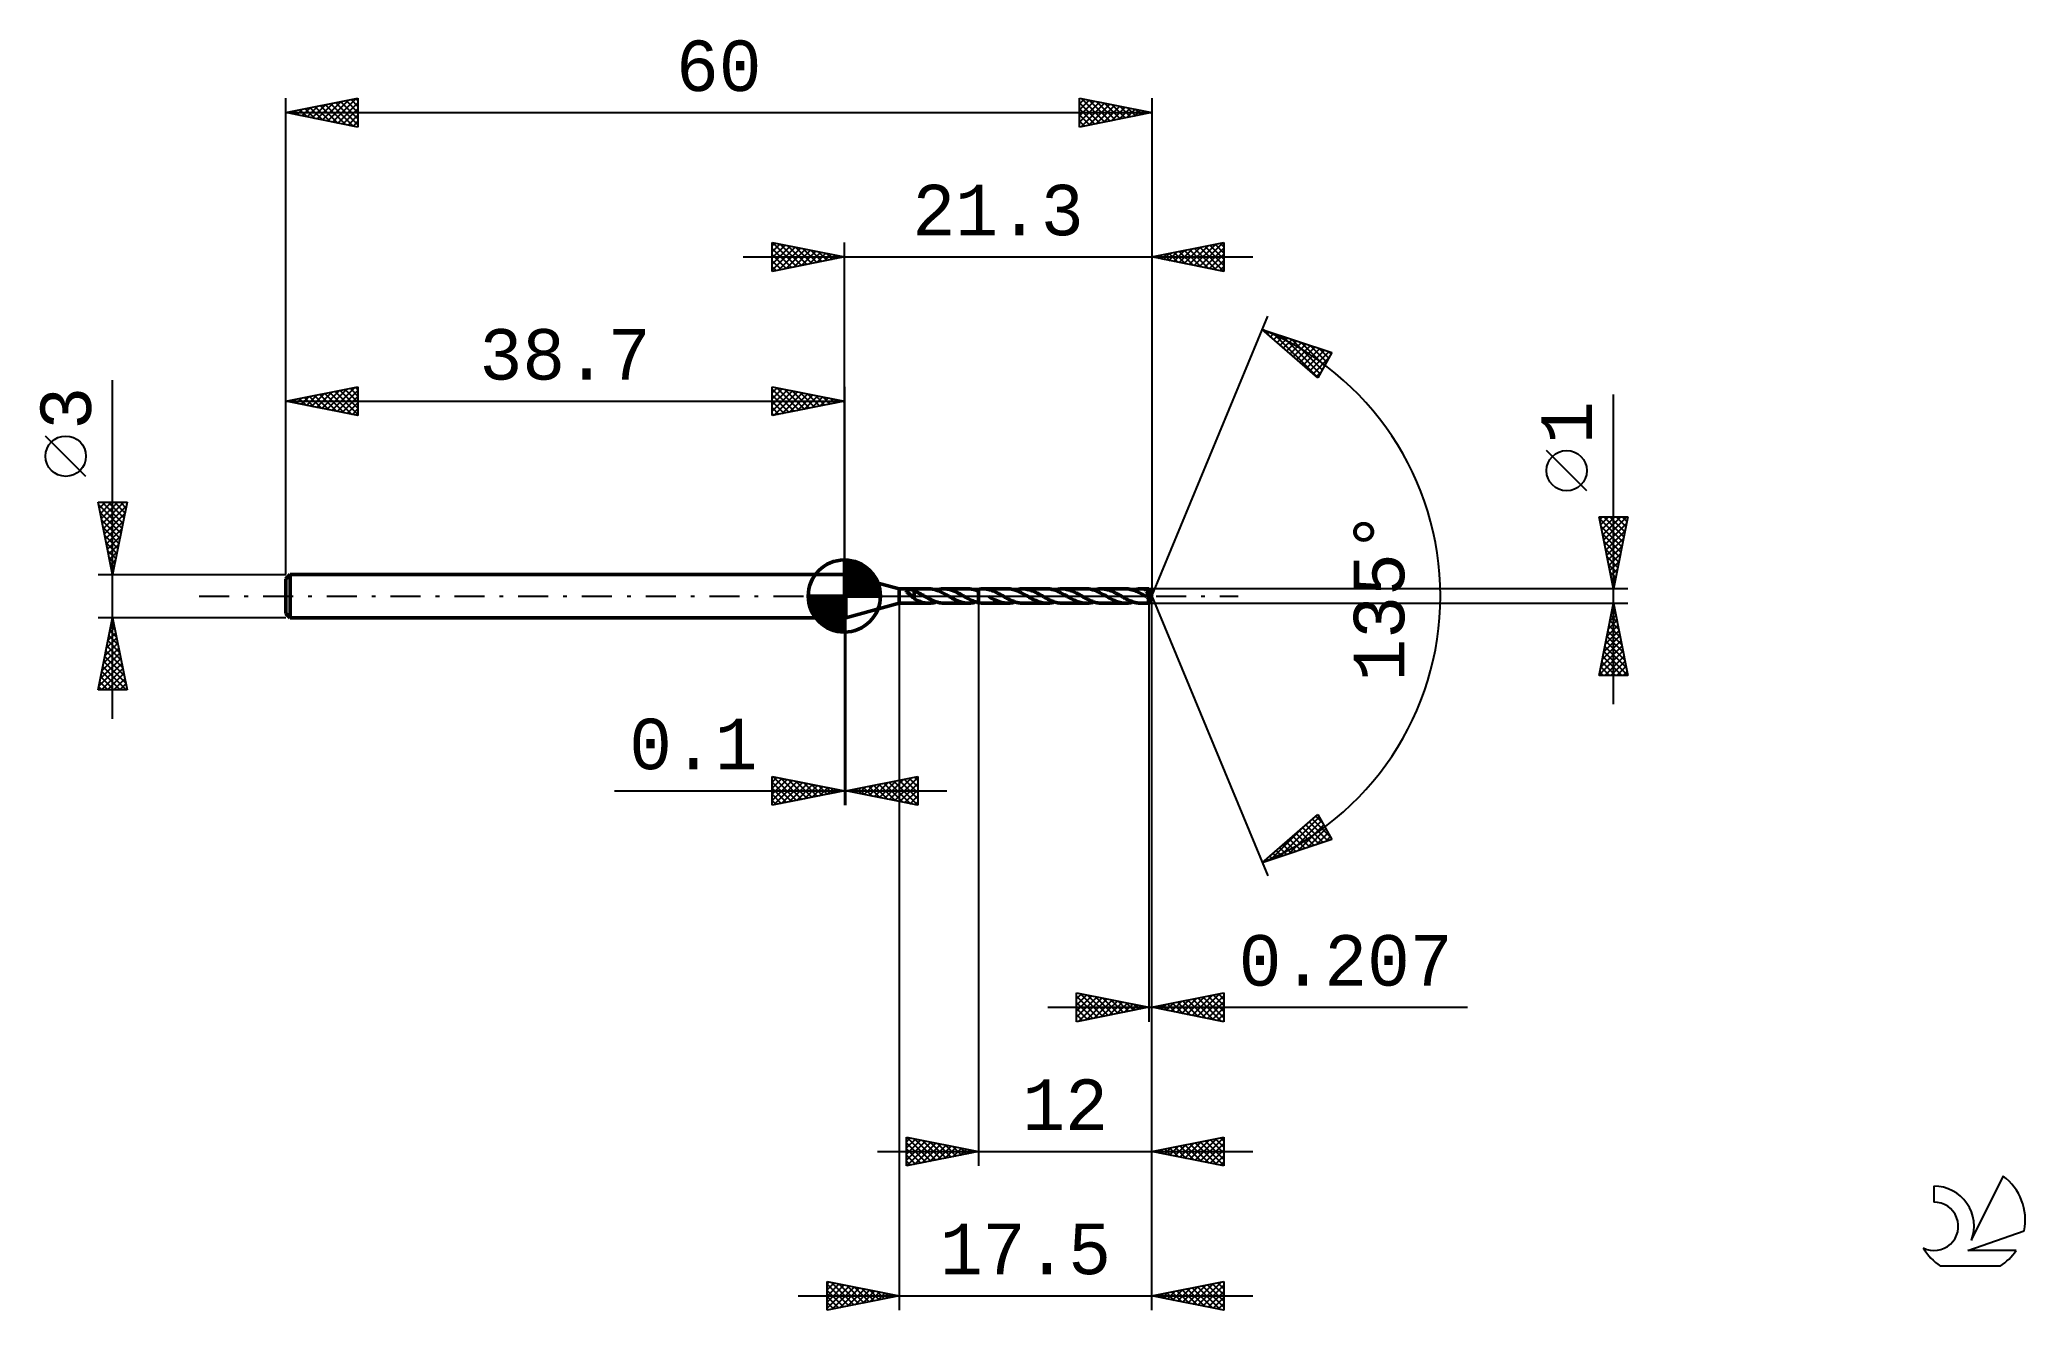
# Model space of a CAD drawing. Header units: millimetres. Extents: x -56 to 82, y -50 to 39.
import ezdxf
from ezdxf.enums import TextEntityAlignment as Align

# ---------------------------------------------------------------- set-up
doc = ezdxf.new("R2010")
doc.units = ezdxf.units.MM
doc.header["$LTSCALE"] = 5.2
doc.linetypes.add('LONGDASH_DASH', pattern=[0.85, 0.4, -0.2, 0.05, -0.2])
for name, color, linetype in [('1', 4, 'CONTINUOUS'), ('2', 7, 'CONTINUOUS'), ('4', 2, 'LONGDASH_DASH'), ('CUT', 1, 'CONTINUOUS'), ('NOCUT', 7, 'CONTINUOUS'), ('SK1', 4, 'CONTINUOUS'), ('SK2', 7, 'CONTINUOUS'), ('SK4', 2, 'LONGDASH_DASH'), ('SK6', 5, 'CONTINUOUS')]:
    doc.layers.add(name, color=color, linetype=linetype)
doc.styles.get("Standard").update_dxf_attribs({"font": 'Monospac821 BT'})

msp = doc.modelspace()

# ---------------------------------------------------------------- texts
at = {"layer": '2', "color": 7, "linetype": 'CONTINUOUS', "lineweight": 25}
for s, p in [('21.3', (10.65, 25)), ('0.1', (-10.46, -12)), ('0.207', (34.74, -27)), ('12', (15.3, -37)), ('17.5', (12.55, -47))]:
    msp.add_text(s, height=3.5, dxfattribs=at).set_placement(p, align=Align.CENTER)
for s, p in [('1', (51.8, 12.01)), ('135°', (38.8, 0))]:
    msp.add_text(s, height=3.5, rotation=90, dxfattribs=at).set_placement(p, align=Align.CENTER)
at = {"layer": 'SK2', "color": 7, "linetype": 'CONTINUOUS', "lineweight": 25}
for s, p in [('60', (-8.7, 35)), ('38.7', (-19.35, 15))]:
    msp.add_text(s, height=3.5, dxfattribs=at).set_placement(p, align=Align.CENTER)
msp.add_text('3', height=3.5, rotation=90, dxfattribs=at).set_placement((-52.2, 13.01), align=Align.CENTER)

# ---------------------------------------------------------------- linework, layer by layer
at = {"layer": '1', "color": 4, "linetype": 'CONTINUOUS', "lineweight": 50}
for p, q in [((0, 1.5), (0.1, 1.5)), ((0, -1.5), (0, 1.5)), ((3.8, 0.5), (0.1, 1.5)), ((0.1, -1.5), (0.1, 1.5)), ((3.8, 0.5), (5.86, 0.5)), ((3.8, -0.5), (3.8, 0.5)), ((4.27, 0.41), (4.28, 0.42)), ((4.27, 0.4), (4.27, 0.41)), ((4.27, 0.39), (4.27, 0.4)), ((4.28, 0.37), (4.27, 0.39)), ((4.28, 0.42), (4.29, 0.43)), ((4.28, 0.36), (4.28, 0.37)), ((4.29, 0.35), (4.28, 0.36)), ((4.29, 0.43), (4.3, 0.44)), ((4.3, 0.33), (4.29, 0.35)), ((4.3, 0.44), (4.32, 0.45)), ((4.31, 0.32), (4.3, 0.33)), ((4.33, 0.31), (4.31, 0.32)), ((4.32, 0.45), (4.34, 0.45)), ((4.34, 0.29), (4.33, 0.31)), ((4.34, 0.45), (4.36, 0.46)), ((4.36, 0.27), (4.34, 0.29)), ((4.36, 0.46), (4.38, 0.46)), ((4.38, 0.26), (4.36, 0.27)), ((4.38, 0.46), (4.4, 0.46)), ((4.39, 0.24), (4.38, 0.26)), ((4.41, 0.22), (4.39, 0.24)), ((4.4, 0.46), (4.42, 0.46)), ((4.43, 0.21), (4.41, 0.22)), ((4.42, 0.46), (4.45, 0.46)), ((4.45, 0.19), (4.43, 0.21)), ((4.48, 0.46), (4.45, 0.46)), ((4.47, 0.17), (4.45, 0.19)), ((4.5, 0.15), (4.47, 0.17)), ((4.5, 0.46), (4.48, 0.46)), ((4.53, 0.46), (4.5, 0.46)), ((4.52, 0.13), (4.5, 0.15)), ((4.54, 0.11), (4.52, 0.13)), ((4.55, 0.46), (4.53, 0.46)), ((4.57, 0.09), (4.54, 0.11)), ((4.58, 0.46), (4.55, 0.46)), ((4.59, 0.06), (4.57, 0.09)), ((4.61, 0.45), (4.58, 0.46)), ((4.61, 0.04), (4.59, 0.06)), ((4.63, 0.45), (4.61, 0.45)), ((4.63, 0.02), (4.61, 0.04)), ((4.66, 0.44), (4.63, 0.45)), ((4.66, 0), (4.63, 0.02)), ((4.68, 0.44), (4.66, 0.44)), ((4.66, 0), (4.66, 0)), ((4.71, 0.43), (4.68, 0.44)), ((4.73, 0.42), (4.71, 0.43)), ((4.76, 0.42), (4.73, 0.42)), ((4.78, 0.41), (4.76, 0.42)), ((4.81, 0.4), (4.78, 0.41)), ((4.83, 0.39), (4.81, 0.4)), ((4.83, 0.05), (4.83, 0.39)), ((4.94, 0.32), (4.83, 0.37)), ((4.83, 0.05), (4.83, 0.05)), ((4.83, 0.05), (4.83, 0.05)), ((4.83, 0.05), (4.83, 0.05)), ((4.83, 0.05), (4.83, 0.05)), ((4.83, 0.05), (4.83, 0.05)), ((4.83, 0.05), (4.83, 0.05)), ((4.83, -0.19), (4.83, 0.05)), ((5.05, 0.27), (4.94, 0.32)), ((5.16, 0.21), (5.05, 0.27)), ((5.27, 0.15), (5.16, 0.21)), ((5.38, 0.09), (5.27, 0.15)), ((5.5, 0.03), (5.38, 0.09)), ((5.5, 0.02), (5.5, 0.03)), ((5.51, 0.02), (5.5, 0.02)), ((5.52, 0.01), (5.51, 0.02)), ((5.53, 0.01), (5.52, 0.01)), ((5.54, 0), (5.53, 0.01)), ((5.65, -0.06), (5.54, 0)), ((5.54, 0), (5.54, 0)), ((5.99, 0.49), (5.85, 0.5)), ((6.12, 0.48), (5.99, 0.49)), ((6.26, 0.45), (6.12, 0.48)), ((6.39, 0.41), (6.26, 0.45)), ((6.38, 0.41), (6.47, 0.44)), ((6.53, 0.36), (6.39, 0.41)), ((6.47, 0.44), (6.55, 0.46)), ((6.67, 0.3), (6.53, 0.36)), ((6.55, 0.46), (6.64, 0.48)), ((6.64, 0.48), (6.72, 0.49)), ((6.8, 0.23), (6.67, 0.3)), ((6.72, 0.49), (6.81, 0.5)), ((6.94, 0.16), (6.8, 0.23)), ((6.81, 0.5), (6.89, 0.5)), ((7.01, 0.5), (6.89, 0.5)), ((6.91, 0.5), (8.58, 0.5)), ((7.08, 0.08), (6.94, 0.16)), ((7.12, 0.48), (7.01, 0.5)), ((7.22, 0), (7.08, 0.08)), ((7.23, 0.47), (7.12, 0.48)), ((7.23, 0), (7.22, 0)), ((7.34, 0.44), (7.23, 0.47)), ((7.45, 0.4), (7.34, 0.44)), ((7.56, 0.36), (7.45, 0.4)), ((7.67, 0.32), (7.56, 0.36)), ((7.78, 0.27), (7.67, 0.32)), ((7.89, 0.21), (7.78, 0.27)), ((8, 0.15), (7.89, 0.21)), ((8.11, 0.09), (8, 0.15)), ((8.22, 0.03), (8.11, 0.09)), ((8.23, 0.02), (8.22, 0.03)), ((8.24, 0.02), (8.23, 0.02)), ((8.25, 0.01), (8.24, 0.02)), ((8.26, 0.01), (8.25, 0.01)), ((8.26, 0), (8.26, 0.01)), ((8.27, 0), (8.26, 0)), ((8.36, -0.05), (8.27, 0)), ((8.7, 0.5), (8.57, 0.5)), ((8.82, 0.48), (8.7, 0.5)), ((8.94, 0.46), (8.82, 0.48)), ((9.06, 0.43), (8.94, 0.46)), ((9.18, 0.39), (9.06, 0.43)), ((9.11, 0.41), (9.14, 0.42)), ((9.14, 0.42), (9.17, 0.43)), ((9.17, 0.43), (9.2, 0.44)), ((9.3, 0.34), (9.18, 0.39)), ((9.2, 0.44), (9.24, 0.45)), ((9.24, 0.45), (9.27, 0.46)), ((9.27, 0.46), (9.3, 0.46)), ((9.3, 0.46), (9.35, 0.47)), ((9.3, -0.46), (9.3, 0.46)), ((9.35, 0.47), (9.4, 0.48)), ((9.4, 0.48), (9.44, 0.49)), ((9.44, 0.49), (9.49, 0.49)), ((9.49, 0.49), (9.54, 0.5)), ((9.54, 0.5), (9.59, 0.5)), ((9.59, 0.5), (9.63, 0.5)), ((9.72, 0.5), (9.63, 0.5)), ((9.63, 0.5), (11.31, 0.5)), ((9.8, 0.49), (9.72, 0.5)), ((9.88, 0.48), (9.8, 0.49)), ((9.97, 0.46), (9.88, 0.48)), ((10.05, 0.44), (9.97, 0.46)), ((10.13, 0.42), (10.05, 0.44)), ((10.21, 0.39), (10.13, 0.42)), ((10.29, 0.36), (10.21, 0.39)), ((10.38, 0.33), (10.29, 0.36)), ((10.46, 0.29), (10.38, 0.33)), ((10.54, 0.25), (10.46, 0.29)), ((10.62, 0.21), (10.54, 0.25)), ((10.7, 0.17), (10.62, 0.21)), ((10.78, 0.12), (10.7, 0.17)), ((10.87, 0.08), (10.78, 0.12)), ((10.95, 0.03), (10.87, 0.08)), ((11.03, -0.02), (10.95, 0.03)), ((11.4, 0.5), (11.31, 0.5)), ((11.5, 0.49), (11.4, 0.5)), ((11.59, 0.47), (11.5, 0.49)), ((11.68, 0.45), (11.59, 0.47)), ((11.78, 0.43), (11.68, 0.45)), ((11.87, 0.4), (11.78, 0.43)), ((11.84, 0.41), (11.92, 0.44)), ((11.97, 0.36), (11.87, 0.4)), ((11.92, 0.44), (12.01, 0.46)), ((12.06, 0.32), (11.97, 0.36)), ((12.01, 0.46), (12.1, 0.48)), ((12.16, 0.28), (12.06, 0.32)), ((12.1, 0.48), (12.19, 0.49)), ((12.25, 0.23), (12.16, 0.28)), ((12.19, 0.49), (12.27, 0.5)), ((12.34, 0.18), (12.25, 0.23)), ((12.27, 0.5), (12.36, 0.5)), ((12.44, 0.13), (12.34, 0.18)), ((12.44, 0.5), (12.36, 0.5)), ((12.36, 0.5), (14.04, 0.5)), ((12.53, 0.49), (12.44, 0.5)), ((12.54, 0.08), (12.44, 0.13)), ((12.61, 0.48), (12.53, 0.49)), ((12.63, 0.03), (12.54, 0.08)), ((12.69, 0.46), (12.61, 0.48)), ((12.73, -0.03), (12.63, 0.03)), ((12.77, 0.44), (12.69, 0.46)), ((12.86, 0.42), (12.77, 0.44)), ((12.94, 0.39), (12.86, 0.42)), ((13.02, 0.36), (12.94, 0.39)), ((13.11, 0.33), (13.02, 0.36)), ((13.19, 0.29), (13.11, 0.33)), ((13.27, 0.25), (13.19, 0.29)), ((13.35, 0.21), (13.27, 0.25)), ((13.43, 0.17), (13.35, 0.21)), ((13.51, 0.12), (13.43, 0.17)), ((13.59, 0.08), (13.51, 0.12)), ((13.68, 0.03), (13.59, 0.08)), ((13.76, -0.02), (13.68, 0.03)), ((14.13, 0.5), (14.04, 0.5)), ((14.23, 0.49), (14.13, 0.5)), ((14.32, 0.47), (14.23, 0.49)), ((14.41, 0.45), (14.32, 0.47)), ((14.51, 0.43), (14.41, 0.45)), ((14.6, 0.4), (14.51, 0.43)), ((14.56, 0.41), (14.65, 0.44)), ((14.69, 0.36), (14.6, 0.4)), ((14.65, 0.44), (14.74, 0.46)), ((14.79, 0.32), (14.69, 0.36)), ((14.74, 0.46), (14.83, 0.48)), ((14.88, 0.28), (14.79, 0.32)), ((14.83, 0.48), (14.91, 0.49)), ((14.98, 0.23), (14.88, 0.28)), ((14.91, 0.49), (15, 0.5)), ((15.07, 0.18), (14.98, 0.23)), ((15, 0.5), (15.09, 0.5)), ((15.17, 0.13), (15.07, 0.18)), ((15.17, 0.5), (15.09, 0.5)), ((15.09, 0.5), (16.76, 0.5)), ((15.26, 0.49), (15.17, 0.5)), ((15.26, 0.08), (15.17, 0.13)), ((15.34, 0.48), (15.26, 0.49)), ((15.36, 0.03), (15.26, 0.08)), ((15.42, 0.46), (15.34, 0.48)), ((15.45, -0.03), (15.36, 0.03)), ((15.5, 0.44), (15.42, 0.46)), ((15.58, 0.42), (15.5, 0.44)), ((15.67, 0.39), (15.58, 0.42)), ((15.75, 0.36), (15.67, 0.39)), ((15.83, 0.33), (15.75, 0.36)), ((15.91, 0.29), (15.83, 0.33)), ((16, 0.25), (15.91, 0.29)), ((16.08, 0.21), (16, 0.25)), ((16.16, 0.17), (16.08, 0.21)), ((16.24, 0.12), (16.16, 0.17)), ((16.32, 0.08), (16.24, 0.12)), ((16.4, 0.03), (16.32, 0.08)), ((16.49, -0.02), (16.4, 0.03)), ((16.86, 0.5), (16.76, 0.5)), ((16.95, 0.49), (16.86, 0.5)), ((17.05, 0.47), (16.95, 0.49)), ((17.14, 0.45), (17.05, 0.47)), ((17.23, 0.43), (17.14, 0.45)), ((17.33, 0.4), (17.23, 0.43)), ((17.29, 0.41), (17.38, 0.44)), ((17.42, 0.36), (17.33, 0.4)), ((17.38, 0.44), (17.47, 0.46)), ((17.52, 0.32), (17.42, 0.36)), ((17.47, 0.46), (17.55, 0.48)), ((17.61, 0.28), (17.52, 0.32)), ((17.55, 0.48), (17.64, 0.49)), ((17.71, 0.23), (17.61, 0.28)), ((17.64, 0.49), (17.73, 0.5)), ((17.8, 0.18), (17.71, 0.23)), ((17.73, 0.5), (17.82, 0.5)), ((17.89, 0.13), (17.8, 0.18)), ((17.9, 0.5), (17.82, 0.5)), ((17.82, 0.5), (19.49, 0.5)), ((17.99, 0.08), (17.89, 0.13)), ((17.98, 0.49), (17.9, 0.5)), ((18.06, 0.48), (17.98, 0.49)), ((18.09, 0.03), (17.99, 0.08)), ((18.15, 0.46), (18.06, 0.48)), ((18.18, -0.03), (18.09, 0.03)), ((18.23, 0.44), (18.15, 0.46)), ((18.31, 0.42), (18.23, 0.44)), ((18.39, 0.39), (18.31, 0.42)), ((18.48, 0.36), (18.39, 0.39)), ((18.56, 0.33), (18.48, 0.36)), ((18.64, 0.29), (18.56, 0.33)), ((18.72, 0.25), (18.64, 0.29)), ((18.8, 0.21), (18.72, 0.25)), ((18.89, 0.17), (18.8, 0.21)), ((18.97, 0.12), (18.89, 0.17)), ((19.05, 0.08), (18.97, 0.12)), ((19.13, 0.03), (19.05, 0.08)), ((19.21, -0.02), (19.13, 0.03)), ((19.58, 0.5), (19.49, 0.5)), ((19.67, 0.49), (19.58, 0.5)), ((19.76, 0.48), (19.67, 0.49)), ((19.84, 0.46), (19.76, 0.48)), ((19.93, 0.44), (19.84, 0.46)), ((20.02, 0.41), (19.93, 0.44)), ((20.02, 0.41), (20.11, 0.44)), ((20.11, 0.38), (20.02, 0.41)), ((20.11, 0.44), (20.19, 0.46)), ((20.2, 0.34), (20.11, 0.38)), ((20.19, 0.46), (20.28, 0.48)), ((20.29, 0.31), (20.2, 0.34)), ((20.28, 0.48), (20.37, 0.49)), ((20.37, 0.26), (20.29, 0.31)), ((20.37, 0.49), (20.46, 0.5)), ((20.46, 0.22), (20.37, 0.26)), ((20.46, 0.5), (20.54, 0.5)), ((20.55, 0.17), (20.46, 0.22)), ((20.62, 0.5), (20.54, 0.5)), ((20.54, 0.5), (21.09, 0.5)), ((20.64, 0.12), (20.55, 0.17)), ((20.7, 0.49), (20.62, 0.5)), ((20.73, 0.07), (20.64, 0.12)), ((20.78, 0.48), (20.7, 0.49)), ((20.82, 0.02), (20.73, 0.07)), ((20.86, 0.47), (20.78, 0.48)), ((20.91, -0.03), (20.82, 0.02)), ((20.94, 0.45), (20.86, 0.47)), ((20.9, 0.21), (20.92, 0.22)), ((20.94, 0.17), (20.9, 0.21)), ((21.27, -0.02), (20.9, 0.21)), ((20.92, 0.22), (20.93, 0.22)), ((20.93, 0.22), (20.95, 0.22)), ((21.01, 0.43), (20.94, 0.45)), ((20.98, 0.12), (20.94, 0.17)), ((20.95, 0.22), (20.96, 0.23)), ((20.96, 0.23), (20.97, 0.23)), ((20.97, 0.23), (20.99, 0.23)), ((21.02, 0.08), (20.98, 0.12)), ((20.99, 0.23), (21, 0.24)), ((21, 0.24), (21.01, 0.24)), ((21.09, 0.4), (21.01, 0.43)), ((21.01, 0.24), (21.03, 0.25)), ((21.06, 0.03), (21.02, 0.08)), ((21.03, 0.25), (21.04, 0.25)), ((21.04, 0.25), (21.05, 0.26)), ((21.05, 0.26), (21.06, 0.26)), ((21.06, 0.26), (21.07, 0.27)), ((21.1, -0.01), (21.06, 0.03)), ((21.07, 0.27), (21.08, 0.28)), ((21.08, 0.28), (21.09, 0.29)), ((21.09, 0.49), (21.09, 0.5)), ((21.09, 0.5), (21.09, 0.5)), ((21.09, 0.5), (21.09, 0.5)), ((21.3, 0), (21.09, 0.5)), ((21.09, 0.5), (21.09, 0.5)), ((21.09, 0.5), (21.09, 0.5)), ((21.09, 0.5), (21.09, 0.5)), ((21.09, 0.5), (21.09, 0.5)), ((21.09, 0.5), (21.09, 0.5)), ((21.09, 0.5), (21.09, 0.5)), ((21.09, 0.48), (21.09, 0.49)), ((21.09, 0.49), (21.09, 0.49)), ((21.09, 0.47), (21.09, 0.48)), ((21.09, 0.46), (21.09, 0.47)), ((21.09, 0.47), (21.09, 0.47)), ((21.09, 0.45), (21.09, 0.46)), ((21.3, 0), (21.09, 0.45)), ((21.09, 0.4), (21.09, 0.45)), ((21.1, 0.4), (21.09, 0.4)), ((21.09, 0.4), (21.09, 0.4)), ((21.09, 0.3), (21.1, 0.31)), ((21.09, 0.29), (21.09, 0.3)), ((21.09, -0.5), (21.3, 0)), ((21.1, 0.39), (21.1, 0.4)), ((21.1, 0.38), (21.1, 0.39)), ((21.1, 0.39), (21.1, 0.39)), ((21.1, 0.39), (21.1, 0.39)), ((21.11, 0.37), (21.1, 0.38)), ((21.1, 0.38), (21.1, 0.38)), ((21.18, 0.22), (21.1, 0.38)), ((21.1, 0.32), (21.11, 0.33)), ((21.1, 0.31), (21.1, 0.32)), ((21.11, 0.35), (21.11, 0.37)), ((21.11, 0.34), (21.11, 0.35)), ((21.11, 0.33), (21.11, 0.34)), ((21.21, 0.14), (21.18, 0.22)), ((21.23, 0.1), (21.21, 0.14)), ((21.25, 0.07), (21.23, 0.1)), ((21.25, 0.04), (21.25, 0.07)), ((21.26, 0.03), (21.25, 0.04)), ((21.27, 0.01), (21.26, 0.03)), ((21.27, 0.01), (21.26, 0.01)), ((21.3, 0), (21.26, 0.01)), ((21.27, 0.01), (21.26, 0.01)), ((21.27, 0), (21.27, 0.01)), ((21.3, 0), (21.27, 0.01)), ((21.27, 0), (21.27, 0)), ((0.1, -1.5), (3.8, -0.5)), ((3.8, -0.5), (5.86, -0.5)), ((4.66, 0), (4.66, 0)), ((4.66, -0.01), (4.66, 0)), ((4.66, 0), (4.66, 0)), ((4.66, 0), (4.66, 0)), ((4.66, -0.01), (4.66, -0.01)), ((4.69, -0.03), (4.66, -0.01)), ((4.72, -0.06), (4.69, -0.03)), ((4.75, -0.09), (4.72, -0.06)), ((4.77, -0.11), (4.75, -0.09)), ((4.8, -0.14), (4.77, -0.11)), ((4.83, -0.16), (4.8, -0.14)), ((4.98, -0.26), (4.83, -0.19)), ((5.12, -0.33), (4.98, -0.26)), ((5.27, -0.39), (5.12, -0.33)), ((5.42, -0.44), (5.27, -0.39)), ((5.57, -0.47), (5.42, -0.44)), ((5.71, -0.49), (5.57, -0.47)), ((5.77, -0.13), (5.65, -0.06)), ((5.86, -0.5), (5.71, -0.49)), ((5.88, -0.19), (5.77, -0.13)), ((5.86, -0.5), (5.95, -0.5)), ((6, -0.25), (5.88, -0.19)), ((5.95, -0.5), (6.04, -0.49)), ((6.11, -0.3), (6, -0.25)), ((6.04, -0.49), (6.12, -0.48)), ((6.22, -0.35), (6.11, -0.3)), ((6.12, -0.48), (6.21, -0.46)), ((6.21, -0.46), (6.29, -0.44)), ((6.34, -0.4), (6.22, -0.35)), ((6.29, -0.44), (6.38, -0.41)), ((6.45, -0.43), (6.34, -0.4)), ((6.56, -0.46), (6.45, -0.43)), ((6.67, -0.48), (6.56, -0.46)), ((6.78, -0.49), (6.67, -0.48)), ((6.89, -0.5), (6.78, -0.49)), ((6.91, -0.5), (8.58, -0.5)), ((7.24, -0.01), (7.23, 0)), ((7.24, -0.01), (7.24, -0.01)), ((7.25, -0.02), (7.24, -0.01)), ((7.26, -0.02), (7.25, -0.02)), ((7.27, -0.03), (7.26, -0.02)), ((7.38, -0.09), (7.27, -0.03)), ((7.5, -0.16), (7.38, -0.09)), ((7.62, -0.22), (7.5, -0.16)), ((7.73, -0.28), (7.62, -0.22)), ((7.85, -0.33), (7.73, -0.28)), ((7.96, -0.38), (7.85, -0.33)), ((8.09, -0.42), (7.96, -0.38)), ((8.21, -0.45), (8.09, -0.42)), ((8.33, -0.48), (8.21, -0.45)), ((8.45, -0.49), (8.33, -0.48)), ((8.46, -0.11), (8.36, -0.05)), ((8.57, -0.5), (8.45, -0.49)), ((8.55, -0.16), (8.46, -0.11)), ((8.64, -0.21), (8.55, -0.16)), ((8.57, -0.5), (8.66, -0.5)), ((8.74, -0.26), (8.64, -0.21)), ((8.66, -0.5), (8.75, -0.49)), ((8.83, -0.3), (8.74, -0.26)), ((8.75, -0.49), (8.84, -0.48)), ((8.93, -0.34), (8.83, -0.3)), ((8.84, -0.48), (8.93, -0.46)), ((9.02, -0.38), (8.93, -0.34)), ((8.93, -0.46), (9.02, -0.44)), ((9.11, -0.41), (9.02, -0.38)), ((9.02, -0.44), (9.11, -0.41)), ((9.21, -0.44), (9.11, -0.41)), ((9.3, -0.46), (9.21, -0.44)), ((9.35, -0.47), (9.3, -0.46)), ((9.4, -0.48), (9.35, -0.47)), ((9.44, -0.49), (9.4, -0.48)), ((9.49, -0.49), (9.44, -0.49)), ((9.54, -0.5), (9.49, -0.49)), ((9.59, -0.5), (9.54, -0.5)), ((9.63, -0.5), (9.59, -0.5)), ((9.63, -0.5), (11.31, -0.5)), ((10.12, -0.1), (10, -0.03)), ((10.23, -0.16), (10.12, -0.1)), ((10.35, -0.23), (10.23, -0.16)), ((10.47, -0.28), (10.35, -0.23)), ((10.59, -0.34), (10.47, -0.28)), ((10.71, -0.39), (10.59, -0.34)), ((10.83, -0.43), (10.71, -0.39)), ((10.95, -0.46), (10.83, -0.43)), ((11.07, -0.48), (10.95, -0.46)), ((11.12, -0.07), (11.03, -0.02)), ((11.19, -0.5), (11.07, -0.48)), ((11.2, -0.11), (11.12, -0.07)), ((11.31, -0.5), (11.19, -0.5)), ((11.28, -0.16), (11.2, -0.11)), ((11.37, -0.21), (11.28, -0.16)), ((11.31, -0.5), (11.4, -0.5)), ((11.45, -0.25), (11.37, -0.21)), ((11.4, -0.5), (11.49, -0.49)), ((11.53, -0.29), (11.45, -0.25)), ((11.49, -0.49), (11.57, -0.48)), ((11.62, -0.33), (11.53, -0.29)), ((11.57, -0.48), (11.66, -0.46)), ((11.7, -0.36), (11.62, -0.33)), ((11.66, -0.46), (11.75, -0.44)), ((11.78, -0.39), (11.7, -0.36)), ((11.75, -0.44), (11.84, -0.41)), ((11.87, -0.42), (11.78, -0.39)), ((11.95, -0.44), (11.87, -0.42)), ((12.03, -0.46), (11.95, -0.44)), ((12.11, -0.48), (12.03, -0.46)), ((12.2, -0.49), (12.11, -0.48)), ((12.28, -0.5), (12.2, -0.49)), ((12.36, -0.5), (12.28, -0.5)), ((12.36, -0.5), (14.04, -0.5)), ((12.82, -0.08), (12.73, -0.03)), ((12.91, -0.14), (12.82, -0.08)), ((13, -0.19), (12.91, -0.14)), ((13.1, -0.23), (13, -0.19)), ((13.19, -0.28), (13.1, -0.23)), ((13.28, -0.32), (13.19, -0.28)), ((13.38, -0.36), (13.28, -0.32)), ((13.47, -0.4), (13.38, -0.36)), ((13.57, -0.43), (13.47, -0.4)), ((13.66, -0.45), (13.57, -0.43)), ((13.75, -0.47), (13.66, -0.45)), ((13.85, -0.49), (13.75, -0.47)), ((13.84, -0.07), (13.76, -0.02)), ((13.93, -0.11), (13.84, -0.07)), ((13.94, -0.5), (13.85, -0.49)), ((14.01, -0.16), (13.93, -0.11)), ((14.04, -0.5), (13.94, -0.5)), ((14.09, -0.21), (14.01, -0.16)), ((14.04, -0.5), (14.13, -0.5)), ((14.18, -0.25), (14.09, -0.21)), ((14.13, -0.5), (14.21, -0.49)), ((14.26, -0.29), (14.18, -0.25)), ((14.21, -0.49), (14.3, -0.48)), ((14.34, -0.33), (14.26, -0.29)), ((14.3, -0.48), (14.39, -0.46)), ((14.43, -0.36), (14.34, -0.33)), ((14.39, -0.46), (14.48, -0.44)), ((14.51, -0.39), (14.43, -0.36)), ((14.48, -0.44), (14.56, -0.41)), ((14.59, -0.42), (14.51, -0.39)), ((14.68, -0.44), (14.59, -0.42)), ((14.76, -0.46), (14.68, -0.44)), ((14.84, -0.48), (14.76, -0.46)), ((14.92, -0.49), (14.84, -0.48)), ((15.01, -0.5), (14.92, -0.49)), ((15.09, -0.5), (15.01, -0.5)), ((15.09, -0.5), (16.76, -0.5)), ((15.55, -0.08), (15.45, -0.03)), ((15.64, -0.14), (15.55, -0.08)), ((15.73, -0.19), (15.64, -0.14)), ((15.83, -0.23), (15.73, -0.19)), ((15.92, -0.28), (15.83, -0.23)), ((16.01, -0.32), (15.92, -0.28)), ((16.1, -0.36), (16.01, -0.32)), ((16.2, -0.4), (16.1, -0.36)), ((16.29, -0.43), (16.2, -0.4)), ((16.39, -0.45), (16.29, -0.43)), ((16.48, -0.47), (16.39, -0.45)), ((16.58, -0.49), (16.48, -0.47)), ((16.57, -0.07), (16.49, -0.02)), ((16.65, -0.11), (16.57, -0.07)), ((16.67, -0.5), (16.58, -0.49)), ((16.74, -0.16), (16.65, -0.11)), ((16.76, -0.5), (16.67, -0.5)), ((16.82, -0.21), (16.74, -0.16)), ((16.76, -0.5), (16.85, -0.5)), ((16.91, -0.25), (16.82, -0.21)), ((16.85, -0.5), (16.94, -0.49)), ((16.99, -0.29), (16.91, -0.25)), ((16.94, -0.49), (17.03, -0.48)), ((17.07, -0.33), (16.99, -0.29)), ((17.03, -0.48), (17.12, -0.46)), ((17.15, -0.36), (17.07, -0.33)), ((17.12, -0.46), (17.2, -0.44)), ((17.24, -0.39), (17.15, -0.36)), ((17.2, -0.44), (17.29, -0.41)), ((17.32, -0.42), (17.24, -0.39)), ((17.4, -0.44), (17.32, -0.42)), ((17.49, -0.46), (17.4, -0.44)), ((17.57, -0.48), (17.49, -0.46)), ((17.65, -0.49), (17.57, -0.48)), ((17.73, -0.5), (17.65, -0.49)), ((17.82, -0.5), (17.73, -0.5)), ((17.82, -0.5), (19.49, -0.5)), ((18.27, -0.08), (18.18, -0.03)), ((18.37, -0.14), (18.27, -0.08)), ((18.46, -0.19), (18.37, -0.14)), ((18.55, -0.23), (18.46, -0.19)), ((18.65, -0.28), (18.55, -0.23)), ((18.74, -0.32), (18.65, -0.28)), ((18.83, -0.36), (18.74, -0.32)), ((18.93, -0.4), (18.83, -0.36)), ((19.02, -0.43), (18.93, -0.4)), ((19.12, -0.45), (19.02, -0.43)), ((19.21, -0.47), (19.12, -0.45)), ((19.3, -0.07), (19.21, -0.02)), ((19.3, -0.49), (19.21, -0.47)), ((19.38, -0.11), (19.3, -0.07)), ((19.4, -0.5), (19.3, -0.49)), ((19.46, -0.16), (19.38, -0.11)), ((19.49, -0.5), (19.4, -0.5)), ((19.55, -0.21), (19.46, -0.16)), ((19.49, -0.5), (19.58, -0.5)), ((19.63, -0.25), (19.55, -0.21)), ((19.58, -0.5), (19.67, -0.49)), ((19.72, -0.29), (19.63, -0.25)), ((19.67, -0.49), (19.76, -0.48)), ((19.8, -0.33), (19.72, -0.29)), ((19.76, -0.48), (19.84, -0.46)), ((19.88, -0.36), (19.8, -0.33)), ((19.84, -0.46), (19.93, -0.44)), ((19.96, -0.39), (19.88, -0.36)), ((19.93, -0.44), (20.02, -0.41)), ((20.05, -0.42), (19.96, -0.39)), ((20.13, -0.44), (20.05, -0.42)), ((20.21, -0.46), (20.13, -0.44)), ((20.3, -0.48), (20.21, -0.46)), ((20.38, -0.49), (20.3, -0.48)), ((20.46, -0.5), (20.38, -0.49)), ((20.54, -0.5), (20.46, -0.5)), ((20.54, -0.5), (21.09, -0.5)), ((20.94, -0.05), (20.91, -0.03)), ((20.97, -0.06), (20.94, -0.05)), ((21, -0.08), (20.97, -0.06)), ((21.02, -0.1), (21, -0.08)), ((21.05, -0.11), (21.02, -0.1)), ((21.08, -0.13), (21.05, -0.11)), ((21.09, -0.13), (21.08, -0.13)), ((21.08, -0.16), (21.08, -0.13)), ((21.08, -0.19), (21.08, -0.16)), ((21.08, -0.23), (21.08, -0.19)), ((21.08, -0.25), (21.08, -0.23)), ((21.08, -0.28), (21.08, -0.25)), ((21.08, -0.31), (21.08, -0.28)), ((21.08, -0.34), (21.08, -0.31)), ((21.08, -0.36), (21.08, -0.34)), ((21.08, -0.39), (21.08, -0.36)), ((21.08, -0.41), (21.08, -0.39)), ((21.08, -0.43), (21.08, -0.41)), ((21.08, -0.44), (21.08, -0.43)), ((21.09, -0.46), (21.08, -0.44)), ((21.09, -0.13), (21.09, -0.13)), ((21.09, -0.13), (21.1, -0.13)), ((21.09, -0.47), (21.09, -0.46)), ((21.09, -0.48), (21.09, -0.47)), ((21.09, -0.49), (21.09, -0.48)), ((21.09, -0.49), (21.09, -0.49)), ((21.09, -0.5), (21.09, -0.49)), ((21.09, -0.5), (21.09, -0.5)), ((21.09, -0.5), (21.09, -0.5)), ((21.09, -0.5), (21.09, -0.5)), ((21.09, -0.5), (21.09, -0.5)), ((21.09, -0.5), (21.09, -0.5)), ((21.09, -0.5), (21.09, -0.5)), ((21.09, -0.5), (21.09, -0.5)), ((21.13, -0.05), (21.1, -0.01)), ((21.1, -0.13), (21.11, -0.13)), ((21.11, -0.13), (21.11, -0.12)), ((21.11, -0.12), (21.12, -0.12)), ((21.12, -0.12), (21.13, -0.11)), ((21.15, -0.09), (21.13, -0.05)), ((21.13, -0.11), (21.14, -0.1)), ((21.13, -0.11), (21.13, -0.11)), ((21.14, -0.1), (21.15, -0.09)), ((21.14, -0.1), (21.14, -0.1)), ((21.15, -0.09), (21.27, -0.02)), ((21.27, -0.01), (21.27, 0)), ((21.27, -0.02), (21.27, -0.01)), ((21.27, -0.01), (21.27, -0.01)), ((21.27, -0.01), (21.27, -0.01)), ((0, -1.5), (0.1, -1.5))]:
    msp.add_line(p, q, dxfattribs=at)
at = {"layer": '2', "color": 7, "linetype": 'CONTINUOUS', "lineweight": 25}
for p, q in [((-7, 23.5), (28.3, 23.5)), ((-5, 22.5), (-5, 24.5)), ((-5, 24.5), (0, 23.5)), ((-5, 24.27), (-4.81, 24.46)), ((-5, 23.85), (-4.46, 24.39)), ((-5, 23.43), (-4.1, 24.32)), ((-5, 23), (-3.75, 24.25)), ((-5, 22.58), (-3.4, 24.18)), ((-5, 24.09), (-3.67, 22.77)), ((-5, 23.67), (-4.03, 22.69)), ((0, 23.5), (-5, 22.5)), ((-4.98, 24.5), (-3.32, 22.84)), ((-4.57, 22.59), (-3.04, 24.11)), ((-4.45, 24.39), (-2.97, 22.91)), ((-4.04, 22.69), (-2.69, 24.04)), ((-3.92, 24.28), (-2.61, 22.98)), ((-3.51, 22.8), (-2.34, 23.97)), ((-3.39, 24.18), (-2.26, 23.05)), ((-2.98, 22.9), (-1.98, 23.9)), ((-2.86, 24.07), (-1.91, 23.12)), ((-2.44, 23.01), (-1.63, 23.83)), ((-2.33, 23.97), (-1.55, 23.19)), ((-1.91, 23.12), (-1.28, 23.76)), ((-1.8, 23.86), (-1.2, 23.26)), ((-1.38, 23.22), (-0.92, 23.68)), ((-1.27, 23.75), (-0.85, 23.33)), ((-0.85, 23.33), (-0.57, 23.61)), ((-0.74, 23.65), (-0.49, 23.4)), ((-0.32, 23.44), (-0.22, 23.54)), ((-0.21, 23.54), (-0.14, 23.47)), ((0, 1.5), (0, 24.5)), ((21.3, 24.5), (21.3, 0)), ((21.3, 23.5), (26.3, 24.5)), ((26.3, 22.5), (21.3, 23.5)), ((21.42, 23.48), (21.48, 23.54)), ((21.44, 23.53), (21.51, 23.46)), ((21.78, 23.4), (22.01, 23.64)), ((21.8, 23.6), (22.05, 23.35)), ((22.13, 23.33), (22.54, 23.75)), ((22.15, 23.67), (22.58, 23.24)), ((22.48, 23.26), (23.07, 23.85)), ((22.5, 23.74), (23.11, 23.14)), ((22.84, 23.19), (23.6, 23.96)), ((22.86, 23.81), (23.64, 23.03)), ((23.19, 23.12), (24.13, 24.07)), ((23.21, 23.88), (24.17, 22.93)), ((23.54, 23.05), (24.67, 24.17)), ((23.56, 23.95), (24.7, 22.82)), ((23.9, 22.98), (25.2, 24.28)), ((23.92, 24.02), (25.23, 22.71)), ((24.25, 22.91), (25.73, 24.39)), ((24.27, 24.09), (25.76, 22.61)), ((24.6, 22.84), (26.26, 24.49)), ((24.63, 24.17), (26.29, 22.5)), ((24.96, 22.77), (26.3, 24.11)), ((24.98, 24.24), (26.3, 22.91)), ((25.31, 22.7), (26.3, 23.69)), ((25.33, 24.31), (26.3, 23.34)), ((25.69, 24.38), (26.3, 23.76)), ((26.04, 24.45), (26.3, 24.19)), ((26.3, 24.5), (26.3, 22.5)), ((-5, 23.24), (-4.38, 22.62)), ((-5, 22.82), (-4.73, 22.55)), ((25.66, 22.63), (26.3, 23.26)), ((26.02, 22.56), (26.3, 22.84)), ((21.3, 0), (29.34, 19.4)), ((28.95, 18.48), (33.79, 16.87)), ((32.8, 15.13), (28.95, 18.48)), ((29.08, 18.43), (29.61, 17.9)), ((29.08, 18.37), (29.13, 18.42)), ((29.31, 18.17), (29.45, 18.31)), ((29.53, 17.97), (29.77, 18.21)), ((29.72, 18.22), (32.8, 15.14)), ((29.76, 17.78), (30.08, 18.1)), ((29.99, 17.58), (30.4, 18)), ((30.21, 17.38), (30.72, 17.89)), ((30.35, 18.01), (32.96, 15.41)), ((30.44, 17.19), (31.04, 17.78)), ((30.67, 16.99), (31.36, 17.68)), ((30.89, 16.79), (31.68, 17.57)), ((30.99, 17.8), (33.11, 15.68)), ((31.12, 16.59), (32, 17.47)), ((31.35, 16.4), (32.31, 17.36)), ((31.58, 16.2), (32.63, 17.26)), ((31.62, 17.59), (33.27, 15.95)), ((31.8, 16), (32.95, 17.15)), ((32.03, 15.8), (33.27, 17.04)), ((32.26, 17.38), (33.42, 16.22)), ((32.26, 15.61), (33.59, 16.94)), ((32.48, 15.41), (33.59, 16.52)), ((33.79, 16.87), (32.8, 15.13)), ((32.89, 17.17), (33.57, 16.49)), ((33.53, 16.96), (33.73, 16.76)), ((32.71, 15.21), (33.03, 15.53)), ((53.3, -7.5), (53.3, 13.97)), ((51.45, 7.29), (48.65, 10.09)), ((53.3, 0.5), (52.3, 5.5)), ((52.3, 5.5), (54.3, 5.5)), ((52.33, 5.37), (53.95, 3.75)), ((52.34, 5.3), (52.53, 5.5)), ((52.41, 4.95), (52.96, 5.5)), ((52.43, 4.84), (53.88, 3.4)), ((52.48, 4.6), (53.38, 5.5)), ((52.54, 4.31), (53.81, 3.04)), ((52.55, 4.24), (53.81, 5.5)), ((52.62, 3.89), (54.23, 5.5)), ((52.62, 5.5), (54.02, 4.1)), ((52.69, 3.54), (54.21, 5.05)), ((52.76, 3.18), (54.1, 4.52)), ((53.05, 5.5), (54.09, 4.46)), ((54.3, 5.5), (53.3, 0.5)), ((53.47, 5.5), (54.16, 4.81)), ((53.9, 5.5), (54.23, 5.16)), ((52.64, 3.78), (53.74, 2.69)), ((52.75, 3.25), (53.67, 2.34)), ((52.83, 2.83), (54, 3.99)), ((52.9, 2.48), (53.89, 3.46)), ((52.98, 2.12), (53.79, 2.93)), ((52.86, 2.72), (53.6, 1.98)), ((52.96, 2.19), (53.53, 1.63)), ((53.05, 1.77), (53.68, 2.4)), ((53.07, 1.66), (53.46, 1.28)), ((53.12, 1.42), (53.57, 1.87)), ((54.3, 0.5), (21.09, 0.5)), ((21.3, -39.5), (21.3, 0)), ((21.3, -29.5), (21.3, 0)), ((21.3, -49.5), (21.3, 0)), ((21.3, 0), (29.34, -19.4)), ((53.17, 1.13), (53.38, 0.92)), ((53.19, 1.06), (53.47, 1.34)), ((53.26, 0.71), (53.36, 0.81)), ((53.28, 0.6), (53.31, 0.57)), ((3.8, -0.5), (3.8, -49.5)), ((9.3, -0.5), (9.3, -39.5)), ((21.09, -0.5), (54.3, -0.5)), ((21.09, -0.5), (21.09, -29.5)), ((52.3, -5.5), (53.3, -0.5)), ((53.05, -1.74), (53.47, -1.33)), ((53.13, -1.37), (53.56, -1.8)), ((53.16, -1.21), (53.39, -0.97)), ((53.2, -1.01), (53.45, -1.27)), ((53.26, -0.68), (53.32, -0.62)), ((53.27, -0.66), (53.35, -0.74)), ((53.3, -0.5), (54.3, -5.5)), ((0, -1.5), (0, -14.5)), ((0.1, -14.5), (0.1, -1.5)), ((52.63, -3.86), (53.75, -2.74)), ((52.73, -3.33), (53.68, -2.39)), ((52.84, -2.8), (53.61, -2.03)), ((52.91, -2.43), (53.88, -3.39)), ((52.95, -2.27), (53.54, -1.68)), ((52.99, -2.07), (53.77, -2.86)), ((53.06, -1.72), (53.67, -2.33)), ((52.31, -5.45), (53.96, -3.8)), ((52.42, -4.92), (53.89, -3.45)), ((52.52, -4.39), (53.82, -3.09)), ((52.63, -3.84), (54.29, -5.5)), ((52.7, -3.49), (54.2, -4.98)), ((52.77, -3.13), (54.09, -4.45)), ((52.84, -2.78), (53.98, -3.92)), ((54.3, -5.5), (52.3, -5.5)), ((52.35, -5.26), (52.59, -5.5)), ((52.42, -4.9), (53.02, -5.5)), ((52.49, -4.55), (53.44, -5.5)), ((52.56, -4.19), (53.87, -5.5)), ((52.69, -5.5), (54.03, -4.16)), ((53.11, -5.5), (54.1, -4.51)), ((53.53, -5.5), (54.17, -4.86)), ((53.96, -5.5), (54.24, -5.22)), ((-15.93, -13.5), (7.1, -13.5)), ((-5, -14.5), (-5, -12.5)), ((-5, -12.5), (0, -13.5)), ((-5, -12.89), (-4.67, -12.57)), ((-5, -13.32), (-4.32, -12.64)), ((-5, -13.74), (-3.97, -12.71)), ((-5, -14.16), (-3.61, -12.78)), ((-5, -12.89), (-3.66, -14.23)), ((-5, -13.32), (-4.01, -14.3)), ((0, -13.5), (-5, -14.5)), ((-5, -13.74), (-4.37, -14.37)), ((-4.96, -12.51), (-3.31, -14.16)), ((-4.89, -14.48), (-3.26, -12.85)), ((-4.43, -12.61), (-2.95, -14.09)), ((-4.36, -14.37), (-2.91, -12.92)), ((-3.9, -12.72), (-2.6, -14.02)), ((-3.83, -14.27), (-2.55, -12.99)), ((-3.37, -12.83), (-2.25, -13.95)), ((-3.3, -14.16), (-2.2, -13.06)), ((-2.84, -12.93), (-1.89, -13.88)), ((-2.77, -14.05), (-1.85, -13.13)), ((-2.31, -13.04), (-1.54, -13.81)), ((-2.24, -13.95), (-1.49, -13.2)), ((-1.78, -13.14), (-1.18, -13.74)), ((-1.71, -13.84), (-1.14, -13.27)), ((-1.25, -13.25), (-0.83, -13.67)), ((-1.18, -13.74), (-0.78, -13.34)), ((-0.72, -13.36), (-0.48, -13.6)), ((-0.65, -13.63), (-0.43, -13.41)), ((-0.19, -13.46), (-0.12, -13.52)), ((-0.12, -13.52), (-0.08, -13.48)), ((0.1, -13.5), (5.1, -12.5)), ((5.1, -14.5), (0.1, -13.5)), ((0.26, -13.47), (0.34, -13.55)), ((0.31, -13.54), (0.41, -13.44)), ((0.61, -13.4), (0.87, -13.65)), ((0.66, -13.61), (0.94, -13.33)), ((0.97, -13.33), (1.4, -13.76)), ((1.01, -13.68), (1.47, -13.23)), ((1.32, -13.26), (1.93, -13.87)), ((1.37, -13.75), (2, -13.12)), ((1.68, -13.18), (2.46, -13.97)), ((1.72, -13.82), (2.53, -13.01)), ((2.03, -13.11), (2.99, -14.08)), ((2.08, -13.9), (3.06, -12.91)), ((2.38, -13.04), (3.52, -14.18)), ((2.43, -13.97), (3.59, -12.8)), ((2.74, -12.97), (4.05, -14.29)), ((2.78, -14.04), (4.12, -12.7)), ((3.09, -12.9), (4.58, -14.4)), ((3.14, -14.11), (4.65, -12.59)), ((3.44, -12.83), (5.1, -14.49)), ((3.49, -14.18), (5.1, -12.57)), ((3.8, -12.76), (5.1, -14.06)), ((3.84, -14.25), (5.1, -12.99)), ((4.15, -12.69), (5.1, -13.64)), ((4.2, -14.32), (5.1, -13.42)), ((4.5, -12.62), (5.1, -13.22)), ((4.86, -12.55), (5.1, -12.79)), ((5.1, -12.5), (5.1, -14.5)), ((-5, -14.16), (-4.72, -14.44)), ((4.55, -14.39), (5.1, -13.84)), ((4.9, -14.46), (5.1, -14.26)), ((28.95, -18.48), (32.8, -15.13)), ((32.8, -15.13), (33.79, -16.87)), ((29.52, -18.29), (31.83, -15.98)), ((30.15, -18.08), (32.91, -15.32)), ((30.79, -17.87), (33.06, -15.59)), ((31.29, -16.44), (32.24, -17.39)), ((31.42, -17.66), (33.22, -15.86)), ((31.52, -16.25), (32.56, -17.28)), ((31.75, -16.05), (32.87, -17.18)), ((31.97, -15.85), (33.19, -17.07)), ((32.06, -17.45), (33.37, -16.13)), ((32.2, -15.66), (33.51, -16.96)), ((32.43, -15.46), (33.73, -16.76)), ((32.66, -15.26), (33.17, -15.77)), ((32.69, -17.24), (33.53, -16.4)), ((33.79, -16.87), (28.95, -18.48)), ((29.7, -17.83), (30.01, -18.13)), ((29.93, -17.63), (30.33, -18.02)), ((30.16, -17.43), (30.64, -17.92)), ((30.39, -17.23), (30.96, -17.81)), ((30.61, -17.04), (31.28, -17.7)), ((30.84, -16.84), (31.6, -17.6)), ((31.07, -16.64), (31.92, -17.49)), ((33.33, -17.02), (33.68, -16.67)), ((29.02, -18.42), (29.05, -18.45)), ((29.25, -18.22), (29.37, -18.34)), ((29.48, -18.02), (29.69, -18.23)), ((16.09, -29.5), (16.09, -27.5)), ((16.09, -27.5), (21.09, -28.5)), ((21.3, -28.5), (26.3, -27.5)), ((26.27, -27.51), (26.3, -27.53)), ((26.3, -27.5), (26.3, -29.5)), ((14.09, -28.5), (43.17, -28.5)), ((16.09, -27.92), (16.44, -27.57)), ((16.09, -28.35), (16.8, -27.64)), ((16.09, -28.77), (17.15, -27.71)), ((16.09, -27.74), (17.56, -29.21)), ((16.09, -29.19), (17.51, -27.78)), ((16.09, -28.16), (17.21, -29.28)), ((21.09, -28.5), (16.09, -29.5)), ((16.09, -28.59), (16.85, -29.35)), ((16.24, -29.47), (17.86, -27.85)), ((16.33, -27.55), (17.91, -29.14)), ((16.77, -29.36), (18.21, -27.92)), ((16.86, -27.65), (18.27, -29.06)), ((17.3, -29.26), (18.57, -27.99)), ((17.39, -27.76), (18.62, -28.99)), ((17.83, -29.15), (18.92, -28.07)), ((17.92, -27.86), (18.98, -28.92)), ((18.36, -29.05), (19.27, -28.14)), ((18.45, -27.97), (19.33, -28.85)), ((18.89, -28.94), (19.63, -28.21)), ((18.98, -28.08), (19.68, -28.78)), ((19.42, -28.83), (19.98, -28.28)), ((19.51, -28.18), (20.04, -28.71)), ((19.95, -28.73), (20.33, -28.35)), ((20.04, -28.29), (20.39, -28.64)), ((20.48, -28.62), (20.69, -28.42)), ((20.57, -28.4), (20.74, -28.57)), ((21.01, -28.52), (21.04, -28.49)), ((26.3, -29.5), (21.3, -28.5)), ((21.32, -28.5), (21.34, -28.51)), ((21.62, -28.56), (21.78, -28.4)), ((21.68, -28.42), (21.87, -28.61)), ((21.98, -28.64), (22.31, -28.3)), ((22.03, -28.35), (22.4, -28.72)), ((22.33, -28.71), (22.84, -28.19)), ((22.39, -28.28), (22.93, -28.83)), ((22.68, -28.78), (23.37, -28.09)), ((22.74, -28.21), (23.46, -28.93)), ((23.04, -28.85), (23.9, -27.98)), ((23.09, -28.14), (23.99, -29.04)), ((23.39, -28.92), (24.43, -27.87)), ((23.45, -28.07), (24.52, -29.14)), ((23.74, -28.99), (24.96, -27.77)), ((23.8, -28), (25.05, -29.25)), ((24.1, -29.06), (25.5, -27.66)), ((24.15, -27.93), (25.58, -29.36)), ((24.45, -29.13), (26.03, -27.55)), ((24.51, -27.86), (26.11, -29.46)), ((24.8, -29.2), (26.3, -27.7)), ((24.86, -27.79), (26.3, -29.23)), ((25.16, -29.27), (26.3, -28.13)), ((25.21, -27.72), (26.3, -28.8)), ((25.51, -29.34), (26.3, -28.55)), ((25.57, -27.65), (26.3, -28.38)), ((25.92, -27.58), (26.3, -27.96)), ((16.09, -29.01), (16.5, -29.42)), ((16.09, -29.44), (16.15, -29.49)), ((25.86, -29.41), (26.3, -28.98)), ((26.22, -29.48), (26.3, -29.4)), ((2.3, -38.5), (28.3, -38.5)), ((4.3, -39.5), (4.3, -37.5)), ((4.3, -37.5), (9.3, -38.5)), ((4.3, -37.83), (4.57, -37.55)), ((4.3, -38.25), (4.93, -37.63)), ((4.3, -38.67), (5.28, -37.7)), ((4.3, -39.1), (5.63, -37.77)), ((4.3, -37.89), (5.64, -39.23)), ((4.3, -38.32), (5.29, -39.3)), ((9.3, -38.5), (4.3, -39.5)), ((4.33, -39.49), (5.99, -37.84)), ((4.34, -37.51), (5.99, -39.16)), ((4.86, -39.39), (6.34, -37.91)), ((4.87, -37.61), (6.35, -39.09)), ((5.39, -39.28), (6.69, -37.98)), ((5.4, -37.72), (6.7, -39.02)), ((5.92, -39.18), (7.05, -38.05)), ((5.93, -37.83), (7.05, -38.95)), ((6.45, -39.07), (7.4, -38.12)), ((6.46, -37.93), (7.41, -38.88)), ((6.98, -38.96), (7.75, -38.19)), ((6.99, -38.04), (7.76, -38.81)), ((7.51, -38.86), (8.11, -38.26)), ((7.52, -38.14), (8.11, -38.74)), ((8.04, -38.75), (8.46, -38.33)), ((8.05, -38.25), (8.47, -38.67)), ((8.57, -38.65), (8.81, -38.4)), ((8.58, -38.36), (8.82, -38.6)), ((9.1, -38.54), (9.17, -38.47)), ((9.11, -38.46), (9.17, -38.53)), ((21.3, -38.5), (26.3, -37.5)), ((26.3, -39.5), (21.3, -38.5)), ((21.47, -38.53), (21.55, -38.45)), ((21.48, -38.46), (21.56, -38.55)), ((21.82, -38.6), (22.09, -38.34)), ((21.83, -38.39), (22.09, -38.66)), ((22.18, -38.68), (22.62, -38.24)), ((22.18, -38.32), (22.63, -38.77)), ((22.53, -38.75), (23.15, -38.13)), ((22.54, -38.25), (23.16, -38.87)), ((22.88, -38.82), (23.68, -38.02)), ((22.89, -38.18), (23.69, -38.98)), ((23.24, -38.89), (24.21, -37.92)), ((23.24, -38.11), (24.22, -39.08)), ((23.59, -38.96), (24.74, -37.81)), ((23.6, -38.04), (24.75, -39.19)), ((23.94, -39.03), (25.27, -37.71)), ((23.95, -37.97), (25.28, -39.3)), ((24.3, -39.1), (25.8, -37.6)), ((24.3, -37.9), (25.81, -39.4)), ((24.65, -39.17), (26.3, -37.52)), ((24.66, -37.83), (26.3, -39.47)), ((25.01, -37.76), (26.3, -39.05)), ((25.01, -39.24), (26.3, -37.95)), ((25.36, -39.31), (26.3, -38.37)), ((25.37, -37.69), (26.3, -38.62)), ((25.72, -37.62), (26.3, -38.2)), ((26.07, -37.55), (26.3, -37.77)), ((26.3, -37.5), (26.3, -39.5)), ((4.3, -38.74), (4.93, -39.37)), ((4.3, -39.17), (4.58, -39.44)), ((25.71, -39.38), (26.3, -38.8)), ((26.07, -39.45), (26.3, -39.22)), ((-1.2, -49.5), (-1.2, -47.5)), ((-1.2, -47.5), (3.8, -48.5)), ((-1.2, -47.66), (-1.07, -47.53)), ((-1.2, -48.08), (-0.71, -47.6)), ((-1.2, -48.51), (-0.36, -47.67)), ((-1.2, -47.7), (0.3, -49.2)), ((-1.2, -48.93), (-0.01, -47.74)), ((-1.2, -49.36), (0.35, -47.81)), ((-1.2, -48.12), (-0.05, -49.27)), ((-0.91, -47.56), (0.66, -49.13)), ((-0.85, -49.43), (0.7, -47.88)), ((-0.38, -47.66), (1.01, -49.06)), ((-0.32, -49.32), (1.05, -47.95)), ((0.15, -47.77), (1.36, -48.99)), ((0.21, -49.22), (1.41, -48.02)), ((0.68, -47.88), (1.72, -48.92)), ((0.74, -49.11), (1.76, -48.09)), ((1.21, -47.98), (2.07, -48.85)), ((1.74, -48.09), (2.42, -48.78)), ((21.3, -48.5), (26.3, -47.5)), ((22.73, -48.79), (23.45, -48.07)), ((23.04, -48.15), (23.91, -49.02)), ((23.09, -48.86), (23.98, -47.96)), ((23.4, -48.08), (24.44, -49.13)), ((23.44, -48.93), (24.51, -47.86)), ((23.75, -48.01), (24.97, -49.23)), ((23.79, -49), (25.04, -47.75)), ((24.1, -47.94), (25.5, -49.34)), ((24.15, -49.07), (25.57, -47.65)), ((24.46, -47.87), (26.04, -49.45)), ((24.5, -49.14), (26.1, -47.54)), ((24.81, -47.8), (26.3, -49.29)), ((24.85, -49.21), (26.3, -47.76)), ((25.16, -47.73), (26.3, -48.86)), ((25.52, -47.66), (26.3, -48.44)), ((25.87, -47.59), (26.3, -48.01)), ((26.22, -47.52), (26.3, -47.59)), ((26.3, -47.5), (26.3, -49.5)), ((-3.2, -48.5), (28.3, -48.5)), ((3.8, -48.5), (-1.2, -49.5)), ((-1.2, -48.54), (-0.4, -49.34)), ((-1.2, -48.97), (-0.76, -49.41)), ((-1.2, -49.39), (-1.11, -49.48)), ((1.27, -49.01), (2.11, -48.16)), ((1.8, -48.9), (2.47, -48.23)), ((2.27, -48.19), (2.78, -48.7)), ((2.33, -48.79), (2.82, -48.3)), ((2.8, -48.3), (3.13, -48.63)), ((2.86, -48.69), (3.18, -48.38)), ((3.33, -48.41), (3.49, -48.56)), ((3.39, -48.58), (3.53, -48.45)), ((26.3, -49.5), (21.3, -48.5)), ((21.32, -48.5), (21.33, -48.49)), ((21.63, -48.43), (21.79, -48.6)), ((21.67, -48.57), (21.86, -48.39)), ((21.98, -48.36), (22.32, -48.7)), ((22.03, -48.65), (22.39, -48.28)), ((22.34, -48.29), (22.85, -48.81)), ((22.38, -48.72), (22.92, -48.18)), ((22.69, -48.22), (23.38, -48.92)), ((25.21, -49.28), (26.3, -48.19)), ((25.56, -49.35), (26.3, -48.61)), ((25.91, -49.42), (26.3, -49.04)), ((26.27, -49.49), (26.3, -49.46))]:
    msp.add_line(p, q, dxfattribs=at)
msp.add_circle((50.05, 8.69), 1.4, dxfattribs=at)
msp.add_arc((21.3, 0), 20, 292.5, 67.5, dxfattribs=at)
at = {"layer": '4', "color": 2, "linetype": 'LONGDASH_DASH', "lineweight": 25}
msp.add_line((0, 0), (21.3, 0), dxfattribs=at)
at = {"layer": 'CUT', "color": 1, "linetype": 'CONTINUOUS', "lineweight": 25}
for p, q in [((21.09, 0.5), (9.3, 0.5)), ((9.3, 0.5), (9.3, 0)), ((9.3, 0), (21.3, 0)), ((21.3, 0), (21.09, 0.5))]:
    msp.add_line(p, q, dxfattribs=at)
at = {"layer": 'NOCUT', "color": 7, "linetype": 'CONTINUOUS', "lineweight": 25}
for p, q in [((0, 0), (0, 1.5)), ((0, 1.5), (0.1, 1.5)), ((3.8, 0.5), (0.1, 1.5)), ((0.1, 0), (0, 0)), ((0.1, 0), (9.3, 0)), ((9.3, 0.5), (3.8, 0.5)), ((9.3, 0), (9.3, 0.5))]:
    msp.add_line(p, q, dxfattribs=at)
at = {"layer": 'SK1', "color": 4, "linetype": 'CONTINUOUS', "lineweight": 50}
for p, q in [((-38.4, 1.5), (-38.7, 1.2)), ((0, 1.5), (-38.4, 1.5)), ((-38.4, 1.5), (-38.4, -1.5)), ((0, 0), (0, 2.5)), ((0, 2.44), (0.06, 2.5)), ((0, 2.08), (0.39, 2.47)), ((0, 2.44), (2.44, 0)), ((0, 1.73), (0.68, 2.41)), ((0, 1.37), (0.94, 2.32)), ((0, 1.02), (1.18, 2.2)), ((0, 2.08), (2.08, 0)), ((0, 0.67), (1.4, 2.07)), ((0, 0.31), (1.6, 1.92)), ((0, 1.73), (1.73, 0)), ((0.04, 0), (1.79, 1.75)), ((0.31, 2.48), (2.48, 0.31)), ((0.39, 0), (1.95, 1.56)), ((0.76, 2.38), (2.38, 0.76)), ((1.49, 2.01), (2.01, 1.49)), ((-38.7, 1.2), (-38.7, -1.2)), ((0, 0), (-2.5, 0)), ((-2.5, -0.06), (-2.44, 0)), ((-2.47, -0.39), (-2.08, 0)), ((-2.41, -0.68), (-1.73, 0)), ((-2.32, -0.94), (-1.37, 0)), ((-2.2, -1.18), (-1.02, 0)), ((-2.16, 0), (0, -2.16)), ((-2.07, -1.4), (-0.67, 0)), ((-1.92, -1.6), (-0.31, 0)), ((-1.81, 0), (0, -1.81)), ((-1.45, 0), (0, -1.45)), ((-1.1, 0), (0, -1.1)), ((-0.75, 0), (0, -0.75)), ((-0.39, 0), (0, -0.39)), ((-0.04, 0), (0, -0.04)), ((0, 1.37), (1.37, 0)), ((0, 1.02), (1.02, 0)), ((0, 0.67), (0.67, 0)), ((0, 0.31), (0.31, 0)), ((0, 0), (2.5, 0)), ((0, -2.5), (0, 0)), ((0.75, 0), (2.1, 1.35)), ((1.1, 0), (2.23, 1.13)), ((1.45, 0), (2.34, 0.88)), ((1.81, 0), (2.42, 0.62)), ((2.16, 0), (2.48, 0.32)), ((-38.7, -1.2), (-38.4, -1.5)), ((-2.5, -0.02), (-0.02, -2.5)), ((-2.47, -0.4), (-0.4, -2.47)), ((-2.34, -0.88), (-0.88, -2.34)), ((-1.75, -1.79), (0, -0.04)), ((-1.56, -1.95), (0, -0.39)), ((-1.35, -2.1), (0, -0.75)), ((-1.13, -2.23), (0, -1.1)), ((-38.4, -1.5), (0, -1.5)), ((-0.88, -2.34), (0, -1.45)), ((-0.62, -2.42), (0, -1.81)), ((-0.32, -2.48), (0, -2.16))]:
    msp.add_line(p, q, dxfattribs=at)
for start, end in [(90, 180), (0, 90), (180, 270), (270, 0)]:
    msp.add_arc((0, 0), 2.5, start, end, dxfattribs=at)
at = {"layer": 'SK2', "color": 7, "linetype": 'CONTINUOUS', "lineweight": 25}
for p, q in [((-38.7, 1.5), (-38.7, 34.5)), ((-38.7, 33.5), (-33.7, 34.5)), ((-35.46, 32.85), (-33.83, 34.47)), ((-34.18, 34.4), (-33.7, 33.92)), ((-33.83, 34.47), (-33.7, 34.35)), ((-33.7, 34.5), (-33.7, 32.5)), ((16.3, 32.5), (16.3, 34.5)), ((16.3, 34.5), (21.3, 33.5)), ((16.3, 34.12), (16.62, 34.44)), ((16.44, 34.47), (18.06, 32.85)), ((21.3, 34.5), (21.3, 0)), ((-38.7, 33.5), (21.3, 33.5)), ((-33.7, 32.5), (-38.7, 33.5)), ((-38.64, 33.49), (-38.61, 33.52)), ((-38.42, 33.56), (-38.28, 33.42)), ((-38.28, 33.42), (-38.08, 33.62)), ((-38.07, 33.63), (-37.75, 33.31)), ((-37.93, 33.35), (-37.55, 33.73)), ((-37.72, 33.7), (-37.22, 33.2)), ((-37.58, 33.28), (-37.02, 33.84)), ((-37.36, 33.77), (-36.69, 33.1)), ((-37.22, 33.2), (-36.48, 33.94)), ((-37.01, 33.84), (-36.16, 32.99)), ((-36.87, 33.13), (-35.95, 34.05)), ((-36.66, 33.91), (-35.63, 32.89)), ((-36.52, 33.06), (-35.42, 34.16)), ((-36.3, 33.98), (-35.1, 32.78)), ((-36.16, 32.99), (-34.89, 34.26)), ((-35.95, 34.05), (-34.57, 32.67)), ((-35.81, 32.92), (-34.36, 34.37)), ((-35.59, 34.12), (-34.04, 32.57)), ((-35.24, 34.19), (-33.7, 32.65)), ((-35.1, 32.78), (-33.7, 34.18)), ((-34.89, 34.26), (-33.7, 33.07)), ((-34.75, 32.71), (-33.7, 33.76)), ((-34.53, 34.33), (-33.7, 33.5)), ((-34.39, 32.64), (-33.7, 33.33)), ((16.3, 33.69), (16.97, 34.37)), ((16.3, 33.27), (17.32, 34.3)), ((16.3, 32.85), (17.68, 34.22)), ((16.3, 34.19), (17.71, 32.78)), ((16.3, 33.76), (17.35, 32.71)), ((21.3, 33.5), (16.3, 32.5)), ((16.3, 33.34), (17, 32.64)), ((16.4, 32.52), (18.03, 34.15)), ((16.93, 32.63), (18.39, 34.08)), ((16.97, 34.37), (18.41, 32.92)), ((17.46, 32.73), (18.74, 34.01)), ((17.5, 34.26), (18.77, 32.99)), ((17.99, 32.84), (19.09, 33.94)), ((18.03, 34.15), (19.12, 33.06)), ((18.52, 32.94), (19.45, 33.87)), ((18.56, 34.05), (19.47, 33.13)), ((19.05, 33.05), (19.8, 33.8)), ((19.09, 33.94), (19.83, 33.21)), ((19.58, 33.16), (20.15, 33.73)), ((19.62, 33.84), (20.18, 33.28)), ((20.11, 33.26), (20.51, 33.66)), ((20.15, 33.73), (20.53, 33.35)), ((20.64, 33.37), (20.86, 33.59)), ((20.68, 33.62), (20.89, 33.42)), ((21.17, 33.47), (21.21, 33.52)), ((21.21, 33.52), (21.24, 33.49)), ((-34.04, 32.57), (-33.7, 32.91)), ((16.3, 32.91), (16.65, 32.57)), ((-50.7, -8.5), (-50.7, 14.97)), ((-38.7, 1.5), (-38.7, 14.5)), ((-38.7, 13.5), (-33.7, 14.5)), ((-37.63, 13.29), (-37.09, 13.82)), ((-37.27, 13.21), (-36.56, 13.93)), ((-37.06, 13.83), (-36.24, 13.01)), ((-36.92, 13.14), (-36.03, 14.03)), ((-36.71, 13.9), (-35.71, 12.9)), ((-36.57, 13.07), (-35.5, 14.14)), ((-36.35, 13.97), (-35.18, 12.8)), ((-36.21, 13), (-34.97, 14.25)), ((-36, 14.04), (-34.65, 12.69)), ((-35.86, 12.93), (-34.44, 14.35)), ((-35.64, 14.11), (-34.12, 12.58)), ((-35.51, 12.86), (-33.91, 14.46)), ((-35.29, 14.18), (-33.7, 12.59)), ((-35.15, 12.79), (-33.7, 14.24)), ((-34.94, 14.25), (-33.7, 13.02)), ((-34.8, 12.72), (-33.7, 13.82)), ((-34.58, 14.32), (-33.7, 13.44)), ((-34.23, 14.39), (-33.7, 13.86)), ((-33.88, 14.46), (-33.7, 14.29)), ((-33.7, 14.5), (-33.7, 12.5)), ((-5, 12.5), (-5, 14.5)), ((-5, 14.5), (0, 13.5)), ((-5, 14.09), (-4.66, 14.43)), ((-5, 13.67), (-4.31, 14.36)), ((-5, 14.33), (-3.47, 12.81)), ((-5, 13.24), (-3.95, 14.29)), ((-5, 12.82), (-3.6, 14.22)), ((-5, 13.91), (-3.83, 12.73)), ((-4.87, 12.53), (-3.25, 14.15)), ((-4.68, 14.44), (-3.12, 12.88)), ((-4.34, 12.63), (-2.89, 14.08)), ((-4.15, 14.33), (-2.76, 12.95)), ((-3.81, 12.74), (-2.54, 14.01)), ((-3.62, 14.22), (-2.41, 13.02)), ((-3.28, 12.84), (-2.19, 13.94)), ((-3.09, 14.12), (-2.06, 13.09)), ((-2.75, 12.95), (-1.83, 13.87)), ((-2.56, 14.01), (-1.7, 13.16)), ((-2.22, 13.06), (-1.48, 13.8)), ((-2.03, 13.91), (-1.35, 13.23)), ((-1.5, 13.8), (-1, 13.3)), ((0, 14.5), (0, 1.5)), ((-38.7, 13.5), (0, 13.5)), ((-33.7, 12.5), (-38.7, 13.5)), ((-38.69, 13.5), (-38.68, 13.5)), ((-38.47, 13.55), (-38.36, 13.43)), ((-38.33, 13.43), (-38.15, 13.61)), ((-38.12, 13.62), (-37.83, 13.33)), ((-37.98, 13.36), (-37.62, 13.72)), ((-37.77, 13.69), (-37.3, 13.22)), ((-37.41, 13.76), (-36.77, 13.11)), ((-34.44, 12.65), (-33.7, 13.39)), ((-34.09, 12.58), (-33.7, 12.97)), ((-33.74, 12.51), (-33.7, 12.54)), ((0, 13.5), (-5, 12.5)), ((-5, 13.49), (-4.18, 12.66)), ((-5, 13.06), (-4.53, 12.59)), ((-5, 12.64), (-4.89, 12.52)), ((-1.69, 13.16), (-1.12, 13.72)), ((-1.16, 13.27), (-0.77, 13.65)), ((-0.97, 13.69), (-0.64, 13.37)), ((-0.63, 13.37), (-0.42, 13.58)), ((-0.43, 13.59), (-0.29, 13.44)), ((-0.1, 13.48), (-0.06, 13.51)), ((-52.55, 8.29), (-55.35, 11.09)), ((-50.7, 1.5), (-51.7, 6.5)), ((-51.7, 6.5), (-49.7, 6.5)), ((-51.69, 6.44), (-51.62, 6.5)), ((-51.66, 6.31), (-50.06, 4.71)), ((-51.62, 6.08), (-51.2, 6.5)), ((-51.56, 5.78), (-50.13, 4.35)), ((-51.55, 5.73), (-50.78, 6.5)), ((-51.48, 5.38), (-50.35, 6.5)), ((-51.43, 6.5), (-49.99, 5.06)), ((-51.4, 5.02), (-49.93, 6.5)), ((-51.33, 4.67), (-49.75, 6.25)), ((-51.26, 4.32), (-49.86, 5.72)), ((-51, 6.5), (-49.92, 5.42)), ((-49.7, 6.5), (-50.7, 1.5)), ((-50.58, 6.5), (-49.85, 5.77)), ((-50.15, 6.5), (-49.78, 6.12)), ((-49.73, 6.5), (-49.7, 6.48)), ((-51.45, 5.25), (-50.2, 4)), ((-51.34, 4.72), (-50.27, 3.65)), ((-51.24, 4.19), (-50.34, 3.29)), ((-51.19, 3.96), (-49.96, 5.19)), ((-51.12, 3.61), (-50.07, 4.66)), ((-51.05, 3.25), (-50.17, 4.13)), ((-51.13, 3.66), (-50.41, 2.94)), ((-51.03, 3.13), (-50.48, 2.59)), ((-50.98, 2.9), (-50.28, 3.6)), ((-50.91, 2.55), (-50.39, 3.07)), ((-51.7, 1.5), (-38.7, 1.5)), ((-50.92, 2.6), (-50.55, 2.23)), ((-50.84, 2.19), (-50.49, 2.54)), ((-50.81, 2.07), (-50.62, 1.88)), ((-50.77, 1.84), (-50.6, 2.01)), ((-50.71, 1.54), (-50.69, 1.53)), ((-50.7, -1.5), (-51.7, -1.5)), ((-51.7, -6.5), (-50.7, -1.5)), ((-51.01, -3.07), (-50.49, -2.55)), ((-50.91, -2.54), (-50.56, -2.19)), ((-50.88, -2.41), (-50.43, -2.86)), ((-50.81, -2.05), (-50.53, -2.33)), ((-50.8, -2.01), (-50.63, -1.84)), ((-50.74, -1.7), (-50.64, -1.8)), ((-38.7, -1.5), (-50.7, -1.5)), ((-50.7, -1.5), (-49.7, -6.5)), ((-51.44, -5.19), (-50.21, -3.96)), ((-51.33, -4.66), (-50.28, -3.61)), ((-51.23, -4.13), (-50.35, -3.26)), ((-51.16, -3.82), (-50, -4.98)), ((-51.12, -3.6), (-50.42, -2.9)), ((-51.09, -3.47), (-50.11, -4.45)), ((-51.02, -3.11), (-50.22, -3.92)), ((-50.95, -2.76), (-50.32, -3.39)), ((-51.65, -6.25), (-50.07, -4.67)), ((-51.54, -5.72), (-50.14, -4.32)), ((-51.47, -6.5), (-50, -5.02)), ((-51.45, -5.24), (-50.18, -6.5)), ((-51.38, -4.88), (-49.76, -6.5)), ((-51.31, -4.53), (-49.79, -6.04)), ((-51.24, -4.18), (-49.9, -5.51)), ((-51.05, -6.5), (-49.92, -5.38)), ((-49.7, -6.5), (-51.7, -6.5)), ((-51.66, -6.3), (-51.46, -6.5)), ((-51.59, -5.94), (-51.03, -6.5)), ((-51.52, -5.59), (-50.61, -6.5)), ((-50.62, -6.5), (-49.85, -5.73)), ((-50.2, -6.5), (-49.78, -6.08)), ((-49.77, -6.5), (-49.71, -6.44))]:
    msp.add_line(p, q, dxfattribs=at)
msp.add_circle((-53.95, 9.69), 1.4, dxfattribs=at)
at = {"layer": 'SK4', "color": 2, "linetype": 'LONGDASH_DASH', "lineweight": 25}
msp.add_line((-44.7, 0), (27.3, 0), dxfattribs=at)
at = {"layer": 'SK6', "color": 5, "linetype": 'CONTINUOUS', "lineweight": 25}
for p, q in [((75.5, -40.9), (75.5, -42)), ((80.29, -40.19), (78.09, -44.65)), ((77.84, -45.35), (81.76, -43.99)), ((81.19, -45.35), (77.84, -45.35)), ((75.96, -46.43), (80.1, -46.43))]:
    msp.add_line(p, q, dxfattribs=at)
for centre, radius, start, end in [((75.52, -43.66), 2.76, 338.9379, 90.4446), ((78.03, -43.25), 3.8, 348.7239, 53.4691), ((75.51, -43.68), 1.68, 243.4215, 90.3602), ((78.03, -43.25), 3.8, 210.5484, 236.978), ((78.03, -43.25), 3.8, 303.022, 326.3732)]:
    msp.add_arc(centre, radius, start, end, dxfattribs=at)

msp.set_redraw_order([(e.dxf.handle, doc.entitydb.next_handle()) for e in msp.query("TEXT MTEXT ATTDEF DIMENSION ARC_DIMENSION")])  # texts and dimensions are drawn at this point

doc.saveas('drawing.dxf')
